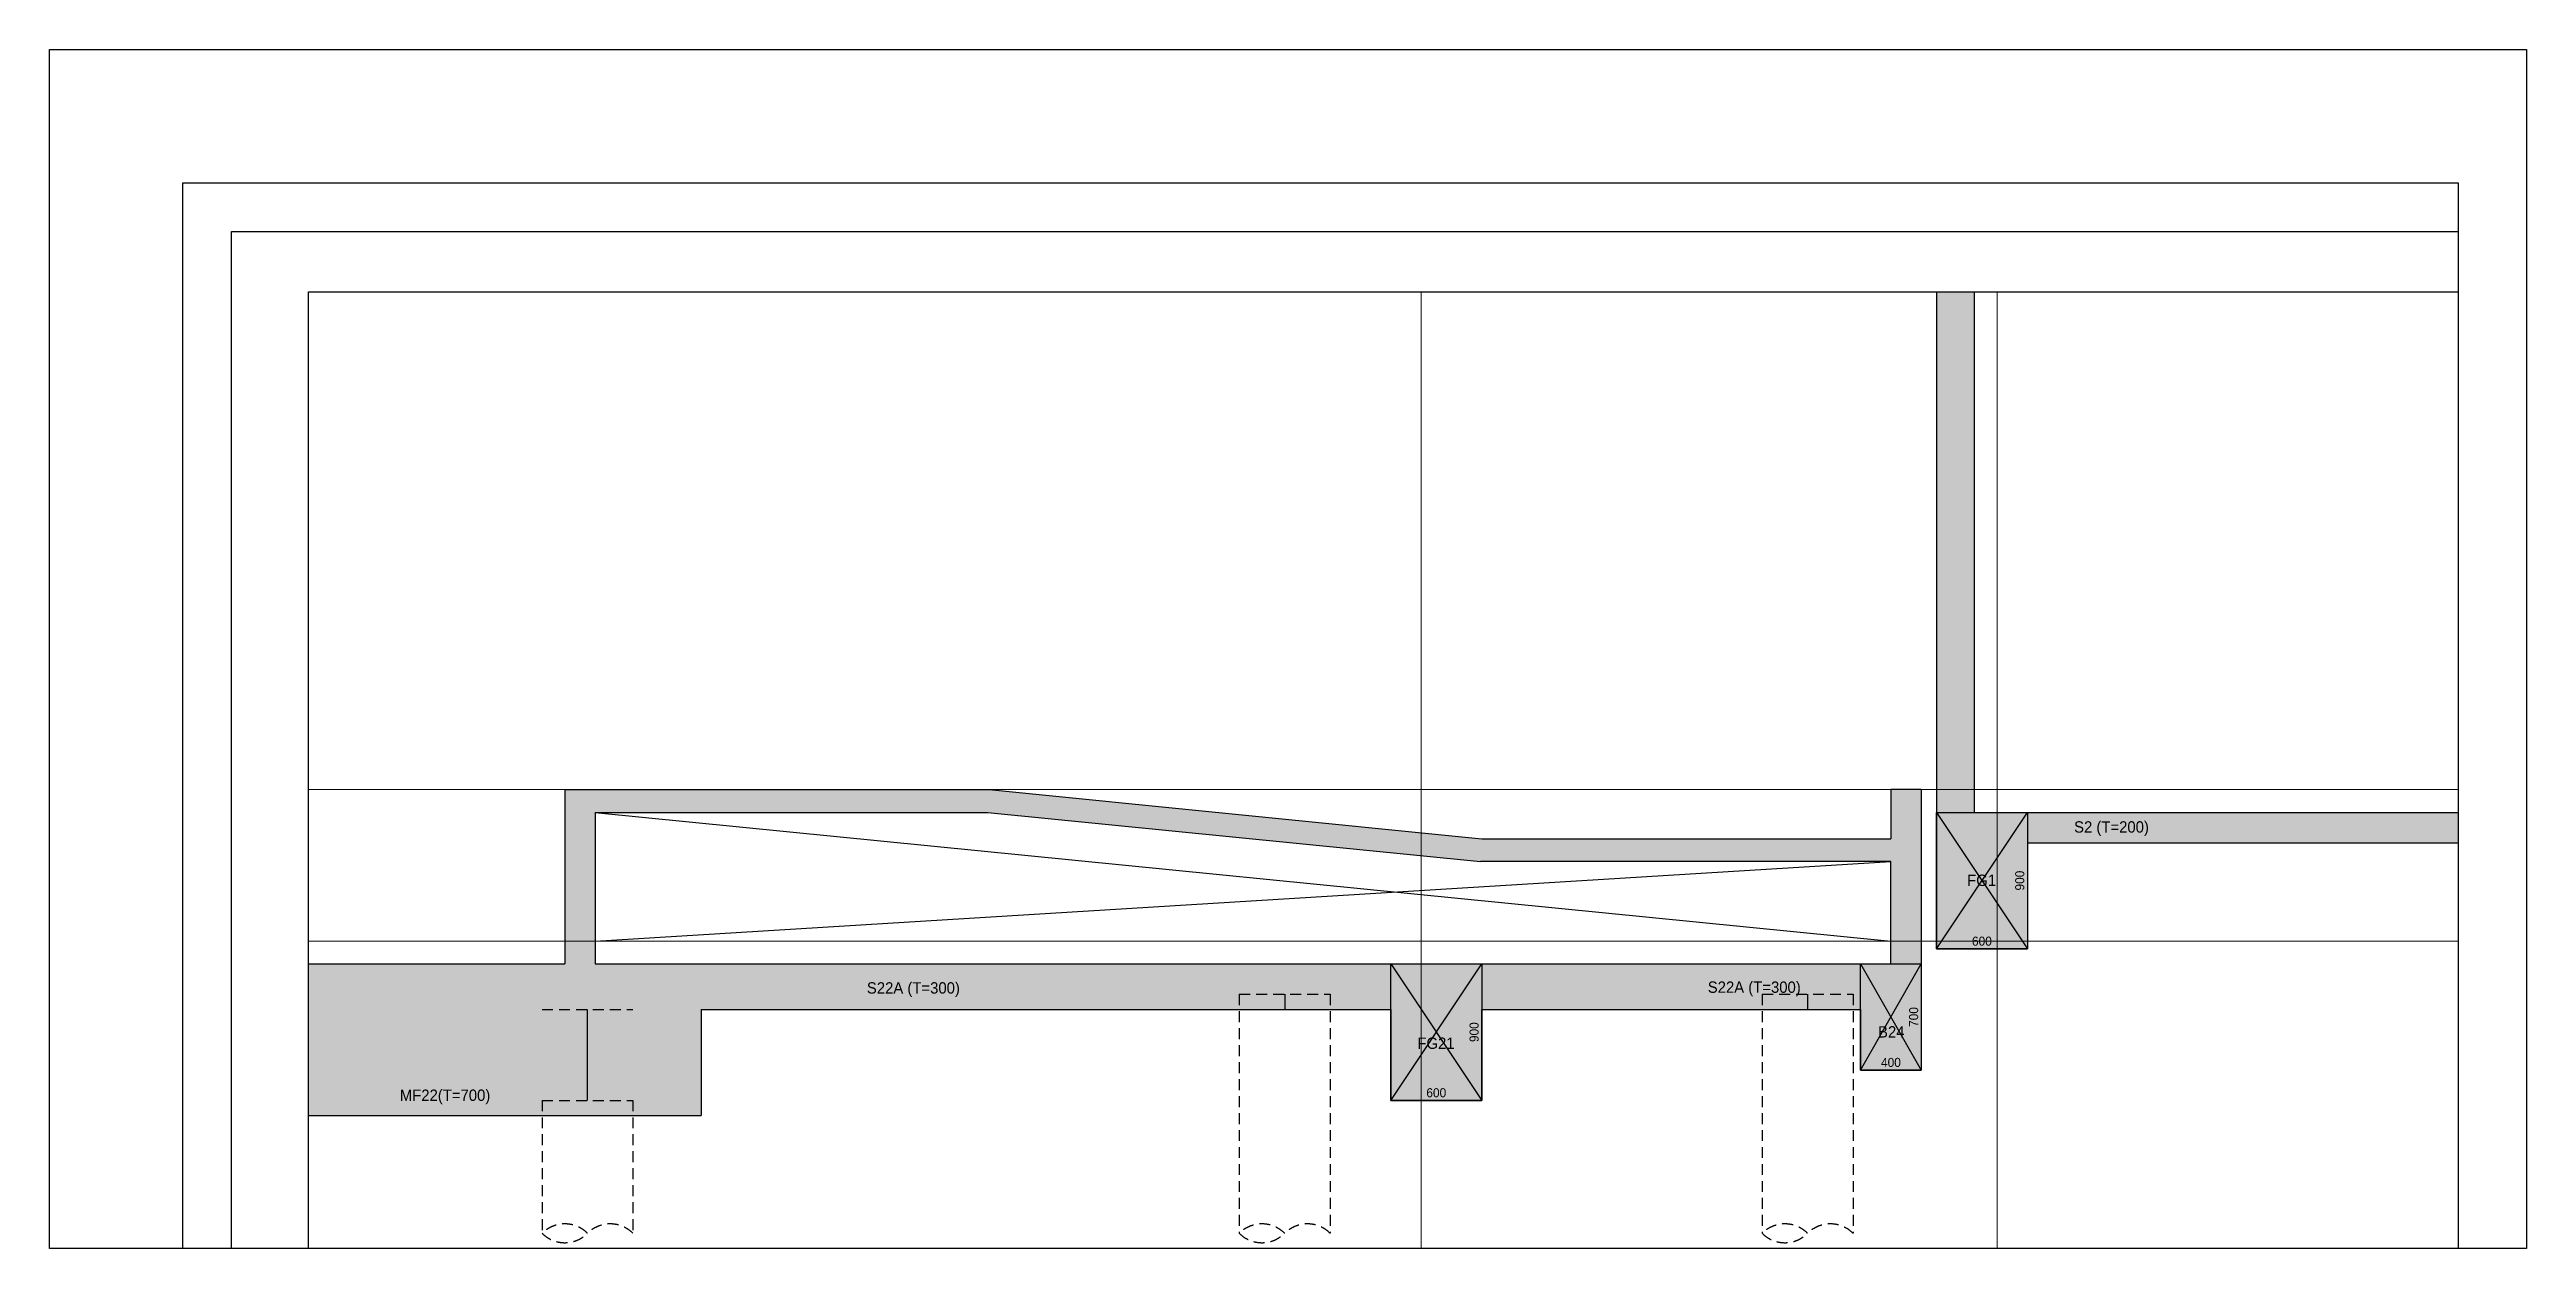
# Model space of a CAD drawing. Header units: millimetres. Extents: x 0 to 159189, y 0 to 10440.
# Drawn here: x 52756 to 69099, y 2530 to 10440 of the extents above; entities that cross this region are included whole.
import ezdxf
from ezdxf.enums import TextEntityAlignment as Align

# ---------------------------------------------------------------- set-up
doc = ezdxf.new("R2010")
doc.units = ezdxf.units.MM
doc.header["$LTSCALE"] = 40
doc.linetypes.add('HID', pattern=[2.8, 1.8, -1])
doc.linetypes.add('HIDDEN', pattern=[9.525, 6.35, -3.175])
doc.layers.get('Defpoints').update_dxf_attribs({"color": 161})
for name, color, linetype in [('A-CON', 2, 'Continuous'), ('OPEN', 1, 'HID'), ('구조SOLID', 253, 'Continuous'), ('기초', 5, 'HIDDEN')]:
    doc.layers.add(name, color=color, linetype=linetype)
doc.layers.add('AS-HIDLINE', color=205, linetype='Continuous', plot=False)
doc.layers.add('NOPLOT', color=191, linetype='Continuous', plot=False)
doc.layers.add('CEN', color=1, linetype='Continuous', lineweight=9)
doc.styles.add('Gdim', font='Dotum.ttf')
doc.dimstyles.new('G-Xdim', dxfattribs={"dimscale": 30, "dimtxt": 2, "dimasz": 1, "dimexe": 1.2, "dimexo": 1.2, "dimgap": 0, "dimtad": 1, "dimdec": 1, "dimdsep": 46, "dimlunit": 6, "dimtxsty": 'Gdim', "dimcen": 1, "dimse1": 1, "dimse2": 1, "dimsd1": 1, "dimsd2": 1, "dimclrd": 1, "dimclre": 1, "dimclrt": 256, "dimadec": 0, "dimazin": 0, "dimtfac": 1, "dimtdec": 1, "dimtix": 1, "dimtmove": 2, "dimatfit": 1, "dimfxl": 0, "dimtolj": 1, "dimlwd": -1, "dimlwe": -1, "dimarcsym": 0})

msp = doc.modelspace()

# ---------------------------------------------------------------- texts
at = {"layer": 'AS-HIDLINE', "linetype": 'Continuous', "style": 'Gdim'}
for s, p in [('S2 (T=200)', (66361, 5311)), ('FG1', (65504, 4959)), ('S22A (T=300)', (58456, 4249)), ('S22A (T=300)', (64004, 4254)), ('B24', (64908, 3959)), ('FG21', (61904, 3884)), ('MF22(T=700)', (55366, 3541))]:
    msp.add_text(s, height=75, dxfattribs=at).set_placement(p, align=Align.MIDDLE_CENTER)

# ---------------------------------------------------------------- blocks, each defined once
blk = doc.blocks.new('*D29')
at = {"layer": 'Defpoints', "color": 0, "linetype": 'Continuous', "transparency": 16777216}
for p in [(-550, -700), (-150, -680), (-150, -700)]:
    blk.add_point(p, dxfattribs=at)
at = {"layer": 'AS-HIDLINE', "linetype": 'Continuous', "transparency": 16777216, "insert": (-350, -650), "char_height": 60, "attachment_point": 5, "style": 'Gdim'}
blk.add_mtext('\\A1;400', dxfattribs=at)
blk = doc.blocks.new('*D30')
at = {"layer": 'Defpoints', "color": 0, "linetype": 'Continuous', "transparency": 16777216}
for p in [(-150, 0), (-170, 0), (-150, -700)]:
    blk.add_point(p, dxfattribs=at)
at = {"layer": 'AS-HIDLINE', "linetype": 'Continuous', "transparency": 16777216, "insert": (-200, -350), "char_height": 60, "attachment_point": 5, "rotation": 90, "style": 'Gdim'}
blk.add_mtext('\\A1;700', dxfattribs=at)
blk = doc.blocks.new('*D19')
at = {"layer": 'Defpoints', "color": 0, "linetype": 'Continuous', "transparency": 16777216}
for p in [(-550, -900), (50, -880), (50, -900)]:
    blk.add_point(p, dxfattribs=at)
at = {"layer": 'AS-HIDLINE', "linetype": 'Continuous', "transparency": 16777216, "insert": (-250, -850), "char_height": 60, "attachment_point": 5, "style": 'Gdim'}
blk.add_mtext('\\A1;600', dxfattribs=at)
blk = doc.blocks.new('*D20')
at = {"layer": 'Defpoints', "color": 0, "linetype": 'Continuous', "transparency": 16777216}
for p in [(50, 0), (30, 0), (50, -900)]:
    blk.add_point(p, dxfattribs=at)
at = {"layer": 'AS-HIDLINE', "linetype": 'Continuous', "transparency": 16777216, "insert": (0, -450), "char_height": 60, "attachment_point": 5, "rotation": 90, "style": 'Gdim'}
blk.add_mtext('\\A1;900', dxfattribs=at)
blk = doc.blocks.new('*D21')
at = {"layer": 'Defpoints', "color": 0, "linetype": 'Continuous', "transparency": 16777216}
for p in [(-550, -900), (50, -880), (50, -900)]:
    blk.add_point(p, dxfattribs=at)
at = {"layer": 'AS-HIDLINE', "linetype": 'Continuous', "transparency": 16777216, "insert": (-250, -850), "char_height": 60, "attachment_point": 5, "style": 'Gdim'}
blk.add_mtext('\\A1;600', dxfattribs=at)
blk = doc.blocks.new('*D22')
at = {"layer": 'Defpoints', "color": 0, "linetype": 'Continuous', "transparency": 16777216}
for p in [(50, 0), (30, 0), (50, -900)]:
    blk.add_point(p, dxfattribs=at)
at = {"layer": 'AS-HIDLINE', "linetype": 'Continuous', "transparency": 16777216, "insert": (0, -450), "char_height": 60, "attachment_point": 5, "rotation": 90, "style": 'Gdim'}
blk.add_mtext('\\A1;900', dxfattribs=at)
blk = doc.blocks.new('A$C5555bfb1')
at = {"layer": 'NOPLOT'}
for points in [[(16423, -80), (16423, -7990), (80, -7990), (80, -80)], [(1280, -7990), (1280, -1280), (15973, -1280), (15973, -7990)]]:
    blk.add_lwpolyline(points, close=True, dxfattribs=at)
for points in [[(960, -7990), (960, -960), (15973, -960), (15973, -7990)], [(1788, -7990), (1788, -1679), (15973, -1679), (15973, -7990)]]:
    blk.add_lwpolyline(points, dxfattribs=at)
blk = doc.blocks.new('*U14')
at = {"layer": 'AS-HIDLINE', "linetype": 'Continuous'}
for p, q in [((-550, -700), (-150, 0)), ((-550, 0), (-150, -700))]:
    blk.add_line(p, q, dxfattribs=at)
blk.add_lwpolyline([(-550, -700), (-550, 0), (-150, 0), (-150, -700)], close=True, dxfattribs=at)
dim = blk.add_linear_dim(base=(-169.87, 0), p1=(-150, -700), p2=(-150, 0), angle=90, dimstyle='G-Xdim', override={"dimtxsty": 'Gdim'}, dxfattribs=at)
dim.commit()
dim.dimension.update_dxf_attribs({"geometry": '*D30', "text_midpoint": (-199.91, -350)})
dim = blk.add_linear_dim(base=(-150, -680.06), p1=(-550, -700), p2=(-150, -700), dimstyle='G-Xdim', override={"dimtxsty": 'Gdim'}, dxfattribs=at)
dim.commit()
dim.dimension.update_dxf_attribs({"geometry": '*D29', "text_midpoint": (-350, -650.02)})
blk = doc.blocks.new('*U7')
at = {"layer": 'AS-HIDLINE', "linetype": 'Continuous'}
for p, q in [((-550, -900), (50, 0)), ((-550, 0), (50, -900))]:
    blk.add_line(p, q, dxfattribs=at)
blk.add_lwpolyline([(-550, -900), (-550, 0), (50, 0), (50, -900)], close=True, dxfattribs=at)
dim = blk.add_linear_dim(base=(30.13, 0), p1=(50, -900), p2=(50, 0), angle=90, dimstyle='G-Xdim', override={"dimtxsty": 'Gdim'}, dxfattribs=at)
dim.commit()
dim.dimension.update_dxf_attribs({"geometry": '*D20', "text_midpoint": (0.09, -450)})
dim = blk.add_linear_dim(base=(50, -880.06), p1=(-550, -900), p2=(50, -900), dimstyle='G-Xdim', override={"dimtxsty": 'Gdim'}, dxfattribs=at)
dim.commit()
dim.dimension.update_dxf_attribs({"geometry": '*D19', "text_midpoint": (-250, -850.02)})
blk = doc.blocks.new('*U9')
at = {"layer": 'AS-HIDLINE', "linetype": 'Continuous'}
for p, q in [((-550, -900), (50, 0)), ((-550, 0), (50, -900))]:
    blk.add_line(p, q, dxfattribs=at)
blk.add_lwpolyline([(-550, -900), (-550, 0), (50, 0), (50, -900)], close=True, dxfattribs=at)
dim = blk.add_linear_dim(base=(30.13, 0), p1=(50, -900), p2=(50, 0), angle=90, dimstyle='G-Xdim', override={"dimtxsty": 'Gdim'}, dxfattribs=at)
dim.commit()
dim.dimension.update_dxf_attribs({"geometry": '*D22', "text_midpoint": (0.09, -450)})
dim = blk.add_linear_dim(base=(50, -880.06), p1=(-550, -900), p2=(50, -900), dimstyle='G-Xdim', override={"dimtxsty": 'Gdim'}, dxfattribs=at)
dim.commit()
dim.dimension.update_dxf_attribs({"geometry": '*D21', "text_midpoint": (-250, -850.02)})

# ---------------------------------------------------------------- hatches: boundary and pattern name
at = {"layer": '구조SOLID'}
h = msp.add_hatch(color=256, dxfattribs=at)
h.dxf.hatch_style = 1
h.paths.add_polyline_path([(65806, 5207), (68649, 5207), (68649, 5407), (65456, 5407), (65456, 8841), (65206, 8841), (65206, 4507), (65806, 4507)])
h = msp.add_hatch(color=256, dxfattribs=at)
h.dxf.hatch_style = 1
h.paths.add_polyline_path([(65106, 5557), (64906, 5557), (64906, 5232), (62206, 5232), (58956, 5557), (56156, 5557), (56156, 4407), (54464, 4407), (54464, 3407), (57056, 3407), (57056, 4107), (61606, 4107), (61606, 3507), (62206, 3507), (62206, 4107), (64706, 4107), (64706, 3707), (65106, 3707)])
h.paths.add_polyline_path([(56356, 4407), (56356, 5407), (58948, 5407), (62198, 5082), (64906, 5082), (64906, 4407)], flags=16)

# ---------------------------------------------------------------- linework, layer by layer
at = {"layer": 'A-CON'}
for p, q in [((65206, 8841), (65206, 4507)), ((65456, 8841), (65456, 5407)), ((56156, 5557), (58956, 5557)), ((56156, 5557), (56156, 4407)), ((58956, 5557), (62206, 5232)), ((64906, 5557), (64906, 5232)), ((65106, 5557), (64906, 5557)), ((65106, 5557), (65106, 3707)), ((56356, 5407), (58948, 5407)), ((56356, 5407), (56356, 4407)), ((58948, 5407), (62198, 5082)), ((65456, 5407), (68649, 5407)), ((62206, 5232), (64906, 5232)), ((64906, 5082), (62198, 5082)), ((64906, 4407), (64906, 5082)), ((65806, 5207), (65806, 4507)), ((65806, 5207), (68649, 5207)), ((65206, 4507), (65806, 4507)), ((54464, 4407), (56156, 4407)), ((56356, 4407), (64906, 4407)), ((57056, 4107), (61606, 4107)), ((57056, 4107), (57056, 3407)), ((61606, 4107), (61606, 3507)), ((62206, 4107), (64706, 4107)), ((62206, 3507), (62206, 4107)), ((64706, 4107), (64706, 3707)), ((64706, 3707), (65106, 3707)), ((61606, 3507), (62206, 3507)), ((54464, 3407), (57056, 3407))]:
    msp.add_line(p, q, dxfattribs=at)
at = {"layer": 'CEN'}
for p, q in [((61806, 8841), (61806, 2530)), ((65606, 8841), (65606, 2530)), ((54464, 5557), (68649, 5557)), ((54464, 4557), (68649, 4557))]:
    msp.add_line(p, q, dxfattribs=at)
at = {"layer": 'NOPLOT', "linetype": 'HID'}
for p, q in [((56006, 4107), (56606, 4107)), ((60606, 4107), (61206, 4107)), ((64056, 4107), (64656, 4107))]:
    msp.add_line(p, q, dxfattribs=at)
at = {"layer": 'NOPLOT'}
for p, q in [((56306, 3507), (56306, 4107)), ((60906, 4207), (60906, 4107)), ((64356, 4207), (64356, 4107))]:
    msp.add_line(p, q, dxfattribs=at)
at = {"layer": 'OPEN', "linetype": 'Continuous'}
for p, q in [((56356, 5407), (64906, 4557)), ((56356, 4557), (64906, 5082))]:
    msp.add_line(p, q, dxfattribs=at)
at = {"layer": '기초', "linetype": 'HID'}
for p, q in [((60606, 4207), (61206, 4207)), ((60606, 4207), (60606, 2630)), ((61206, 4207), (61206, 2630)), ((64056, 4207), (64656, 4207)), ((64056, 4207), (64056, 2630)), ((64656, 4207), (64656, 2630)), ((56006, 3507), (56606, 3507)), ((56006, 3507), (56006, 2630)), ((56606, 3507), (56606, 2630))]:
    msp.add_line(p, q, dxfattribs=at)
for centre, start, end in [((56156, 2480), 45, 135), ((56156, 2780), 225, 315), ((56456, 2480), 45, 135), ((60756, 2480), 45, 135), ((60756, 2780), 225, 315), ((61056, 2480), 45, 135), ((64206, 2480), 45, 135), ((64206, 2780), 225, 315), ((64506, 2480), 45, 135)]:
    msp.add_arc(centre, 212, start, end, dxfattribs=at)

# ---------------------------------------------------------------- block references
at = {"layer": 'AS-HIDLINE', "linetype": 'Continuous'}
for name, p in [('*U7', (65756, 5407)), ('*U9', (62156, 4407)), ('*U14', (65256, 4407))]:
    msp.add_blockref(name, p, dxfattribs=at)
at = {"layer": 'NOPLOT'}
msp.add_blockref('A$C5555bfb1', (52676, 10520), dxfattribs=at)

msp.set_redraw_order([(e.dxf.handle, doc.entitydb.next_handle()) for e in msp.query("TEXT MTEXT ATTDEF DIMENSION ARC_DIMENSION")])  # texts and dimensions are drawn at this point

doc.saveas('drawing.dxf')
